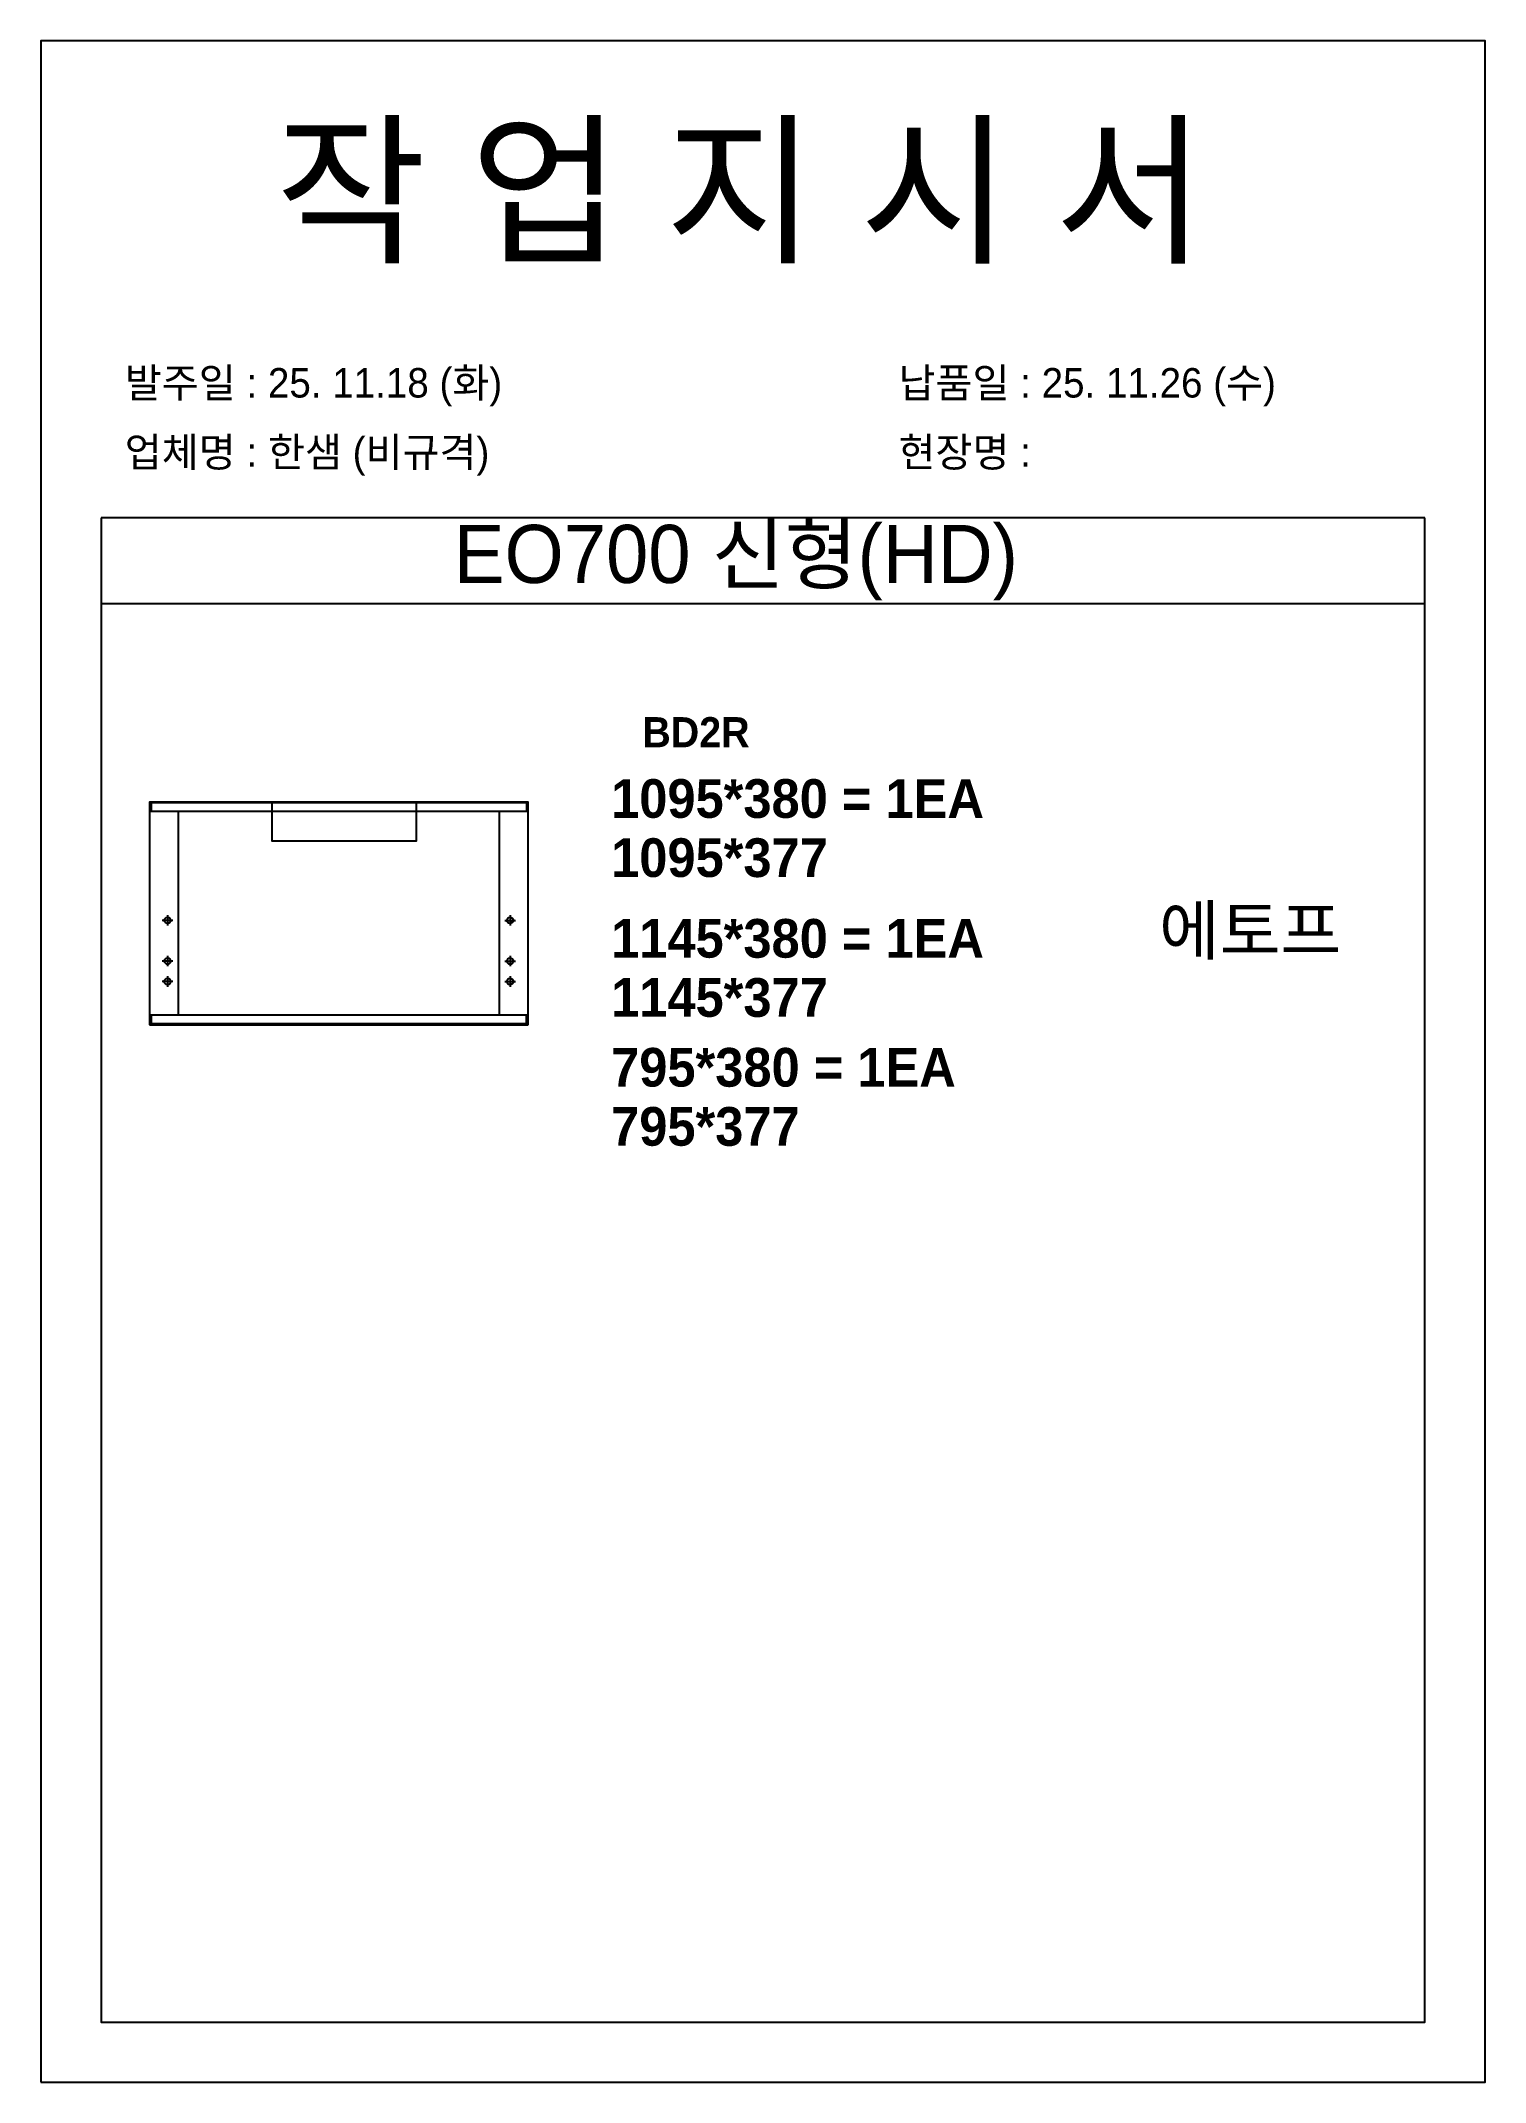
# Model space of a CAD drawing. Header units: millimetres. Extents: x -44117 to 256353, y -2095463 to 65325.
# Drawn here: x 113846 to 115526, y -479401 to -477025 of the extents above; entities that cross this region are included whole.
import ezdxf

# ---------------------------------------------------------------- set-up
doc = ezdxf.new("R2010")
doc.units = ezdxf.units.MM
doc.header["$LTSCALE"] = 10
doc.styles.add('MtX_Gulim', font='')
doc.styles.get('MtX_Gulim').set_extended_font_data('Gulim', bold=True)

msp = doc.modelspace()

# ---------------------------------------------------------------- texts
at = {"linetype": 'Continuous', "style": 'MtX_Gulim'}
for s, height, p in [('BD2R', 35.049344, (114546.05779, -477847.49574)), ('에토프', 56.299423, (115147.11671, -478088.74582))]:
    msp.add_text(s, height=height, dxfattribs=at).set_placement(p)
at = {"attachment_point": 1}
for s, width, gutter_width, heights, insert, char_height in [('{\\fGulim|b0|i0|c129|p50;작 업 지 시 서}', 3307.3198183, 12.5, [-155.84554], (114119.25543, -477129.40323), 140), ('\\pt11;{\\fGulim|b0|i0|c129|p50;발주일 : 25. 11.18 (화)}', 3307.3198183, 12.5, [34.50412], (113944.04607, -477406.12365), 34.3), ('{\\fGulim|b0|i0|c129|p50;납품일 : 25. 11.26 (수)}', 3307.3198183, 12.5, [35.09023], (114844.02406, -477406.12365), 34.3), ('{\\fGulim|b0|i0|c129|p50;업체명 : 한샘 (비규격)}', 3307.3198183, 12.5, [36.11279], (113944.04607, -477486.77982), 34.3), ('{\\fGulim|b0|i0|c129|p50;현장명 : }', 3307.3198183, 12.5, [-38.2735], (114844.02406, -477486.77982), 34.3), ('{\\fGulim|b0|i0|c129|p50;EO700 신형(HD)}', 1597.0710432, 6.03612, [-85.06834], (114326.86109, -477588.67974), 67.6045736), ('{\\f굴림|b1|i0|c129|p50;1095*380 = 1EA }', 13607.1496112, 175, [-46.36905], (114509.77211, -477884.62908), 45), ('{\\f굴림|b1|i0|c129|p50;\\C1;1095*377}', 13607.1496112, 175, [-46.25], (114509.77211, -477953.43893), 45), ('{\\f굴림|b1|i0|c129|p50;1145*380 = 1EA}', 13607.1496112, 175, [-46.36905], (114509.77211, -478047.39213), 45), ('{\\f굴림|b1|i0|c129|p50;\\C1;1145*377}', 13607.1496112, 175, [-46.25], (114509.77211, -478116.20199), 45), ('{\\f굴림|b1|i0|c129|p50;795*380 = 1EA}', 13607.1496112, 175, [-46.36905], (114509.77211, -478197.45736), 45), ('{\\f굴림|b1|i0|c129|p50;\\C1;795*377}', 13607.1496112, 175, [-46.19048], (114509.77211, -478266.26722), 45)]:
    msp.add_mtext_dynamic_manual_height_columns(s, width=width, gutter_width=gutter_width, heights=heights, dxfattribs=dict(at, insert=insert, char_height=char_height))

# ---------------------------------------------------------------- linework, layer by layer
for p, q in [((115456.44883, -477580.41044), (113916.44883, -477580.41044)), ((115456.44883, -477680.41044), (113916.44883, -477680.41044)), ((113972.75851, -477911.59001), (113972.75851, -478170.03208)), ((114413.36891, -477912.25648), (113972.75851, -477912.25648)), ((114413.36891, -477922.32757), (113972.75851, -477922.32757)), ((114412.99865, -477911.21975), (113973.12877, -477911.21975)), ((113974.60982, -477911.21975), (113974.60982, -477922.32757)), ((114006.08199, -477922.32757), (114006.08199, -478159.29451)), ((114380.04544, -478159.29451), (114380.04544, -477922.32757)), ((114411.51761, -477911.21975), (114411.51761, -477922.32757)), ((114413.36891, -478170.03208), (114413.36891, -477911.59001)), ((113999.97268, -478048.95678), (113987.75408, -478048.95678)), ((113993.86338, -478042.84747), (113993.86338, -478055.06608)), ((114386.15474, -478048.95678), (114398.37335, -478048.95678)), ((114392.26404, -478042.84747), (114392.26404, -478055.06608)), ((113999.97268, -478096.35017), (113987.75408, -478096.35017)), ((113993.86338, -478090.24086), (113993.86338, -478102.45947)), ((114386.15474, -478096.35017), (114398.37335, -478096.35017)), ((114392.26404, -478090.24086), (114392.26404, -478102.45947)), ((113999.97268, -478120.04686), (113987.75408, -478120.04686)), ((113993.86338, -478113.93756), (113993.86338, -478126.15617)), ((114386.15474, -478120.04686), (114398.37335, -478120.04686)), ((114392.26404, -478113.93756), (114392.26404, -478126.15617)), ((114413.36891, -478159.29451), (113972.75851, -478159.29451)), ((114413.36891, -478169.36561), (113972.75851, -478169.36561)), ((113974.60982, -478159.29451), (113974.60982, -478170.40234)), ((114411.51761, -478170.40234), (114411.51761, -478159.29451)), ((113973.12877, -478170.40234), (114412.99865, -478170.40234))]:
    msp.add_line(p, q)
for points in [[(113846.44883, -479401.24071), (115526.44883, -479401.24071), (115526.44883, -477025.24071), (113846.44883, -477025.24071)], [(114115.66678, -477911.64833), (114283.04723, -477911.64833), (114283.04723, -477956.6679), (114115.66678, -477956.6679)]]:
    msp.add_lwpolyline(points, close=True)
msp.add_lwpolyline([(113916.44883, -477580.41044), (113916.44883, -479331.24071), (115456.44883, -479331.24071), (115456.44883, -477580.41044)])
for centre in [(113993.86338, -478048.95678), (114392.26404, -478048.95678), (113993.86338, -478096.35017), (114392.26404, -478096.35017), (113993.86338, -478120.04686), (114392.26404, -478120.04686)]:
    msp.add_circle(centre, 3.70261)
for centre, start, end in [((113973.12877, -477911.59001), 90, 180), ((114412.99865, -477911.59001), 0, 90), ((113973.12877, -478170.03208), 180, 270), ((114412.99865, -478170.03208), 270, 0)]:
    msp.add_arc(centre, 0.37026, start, end)

msp.set_redraw_order([(e.dxf.handle, doc.entitydb.next_handle()) for e in msp.query("TEXT MTEXT ATTDEF DIMENSION ARC_DIMENSION")])  # texts and dimensions are drawn at this point

doc.saveas('drawing.dxf')
